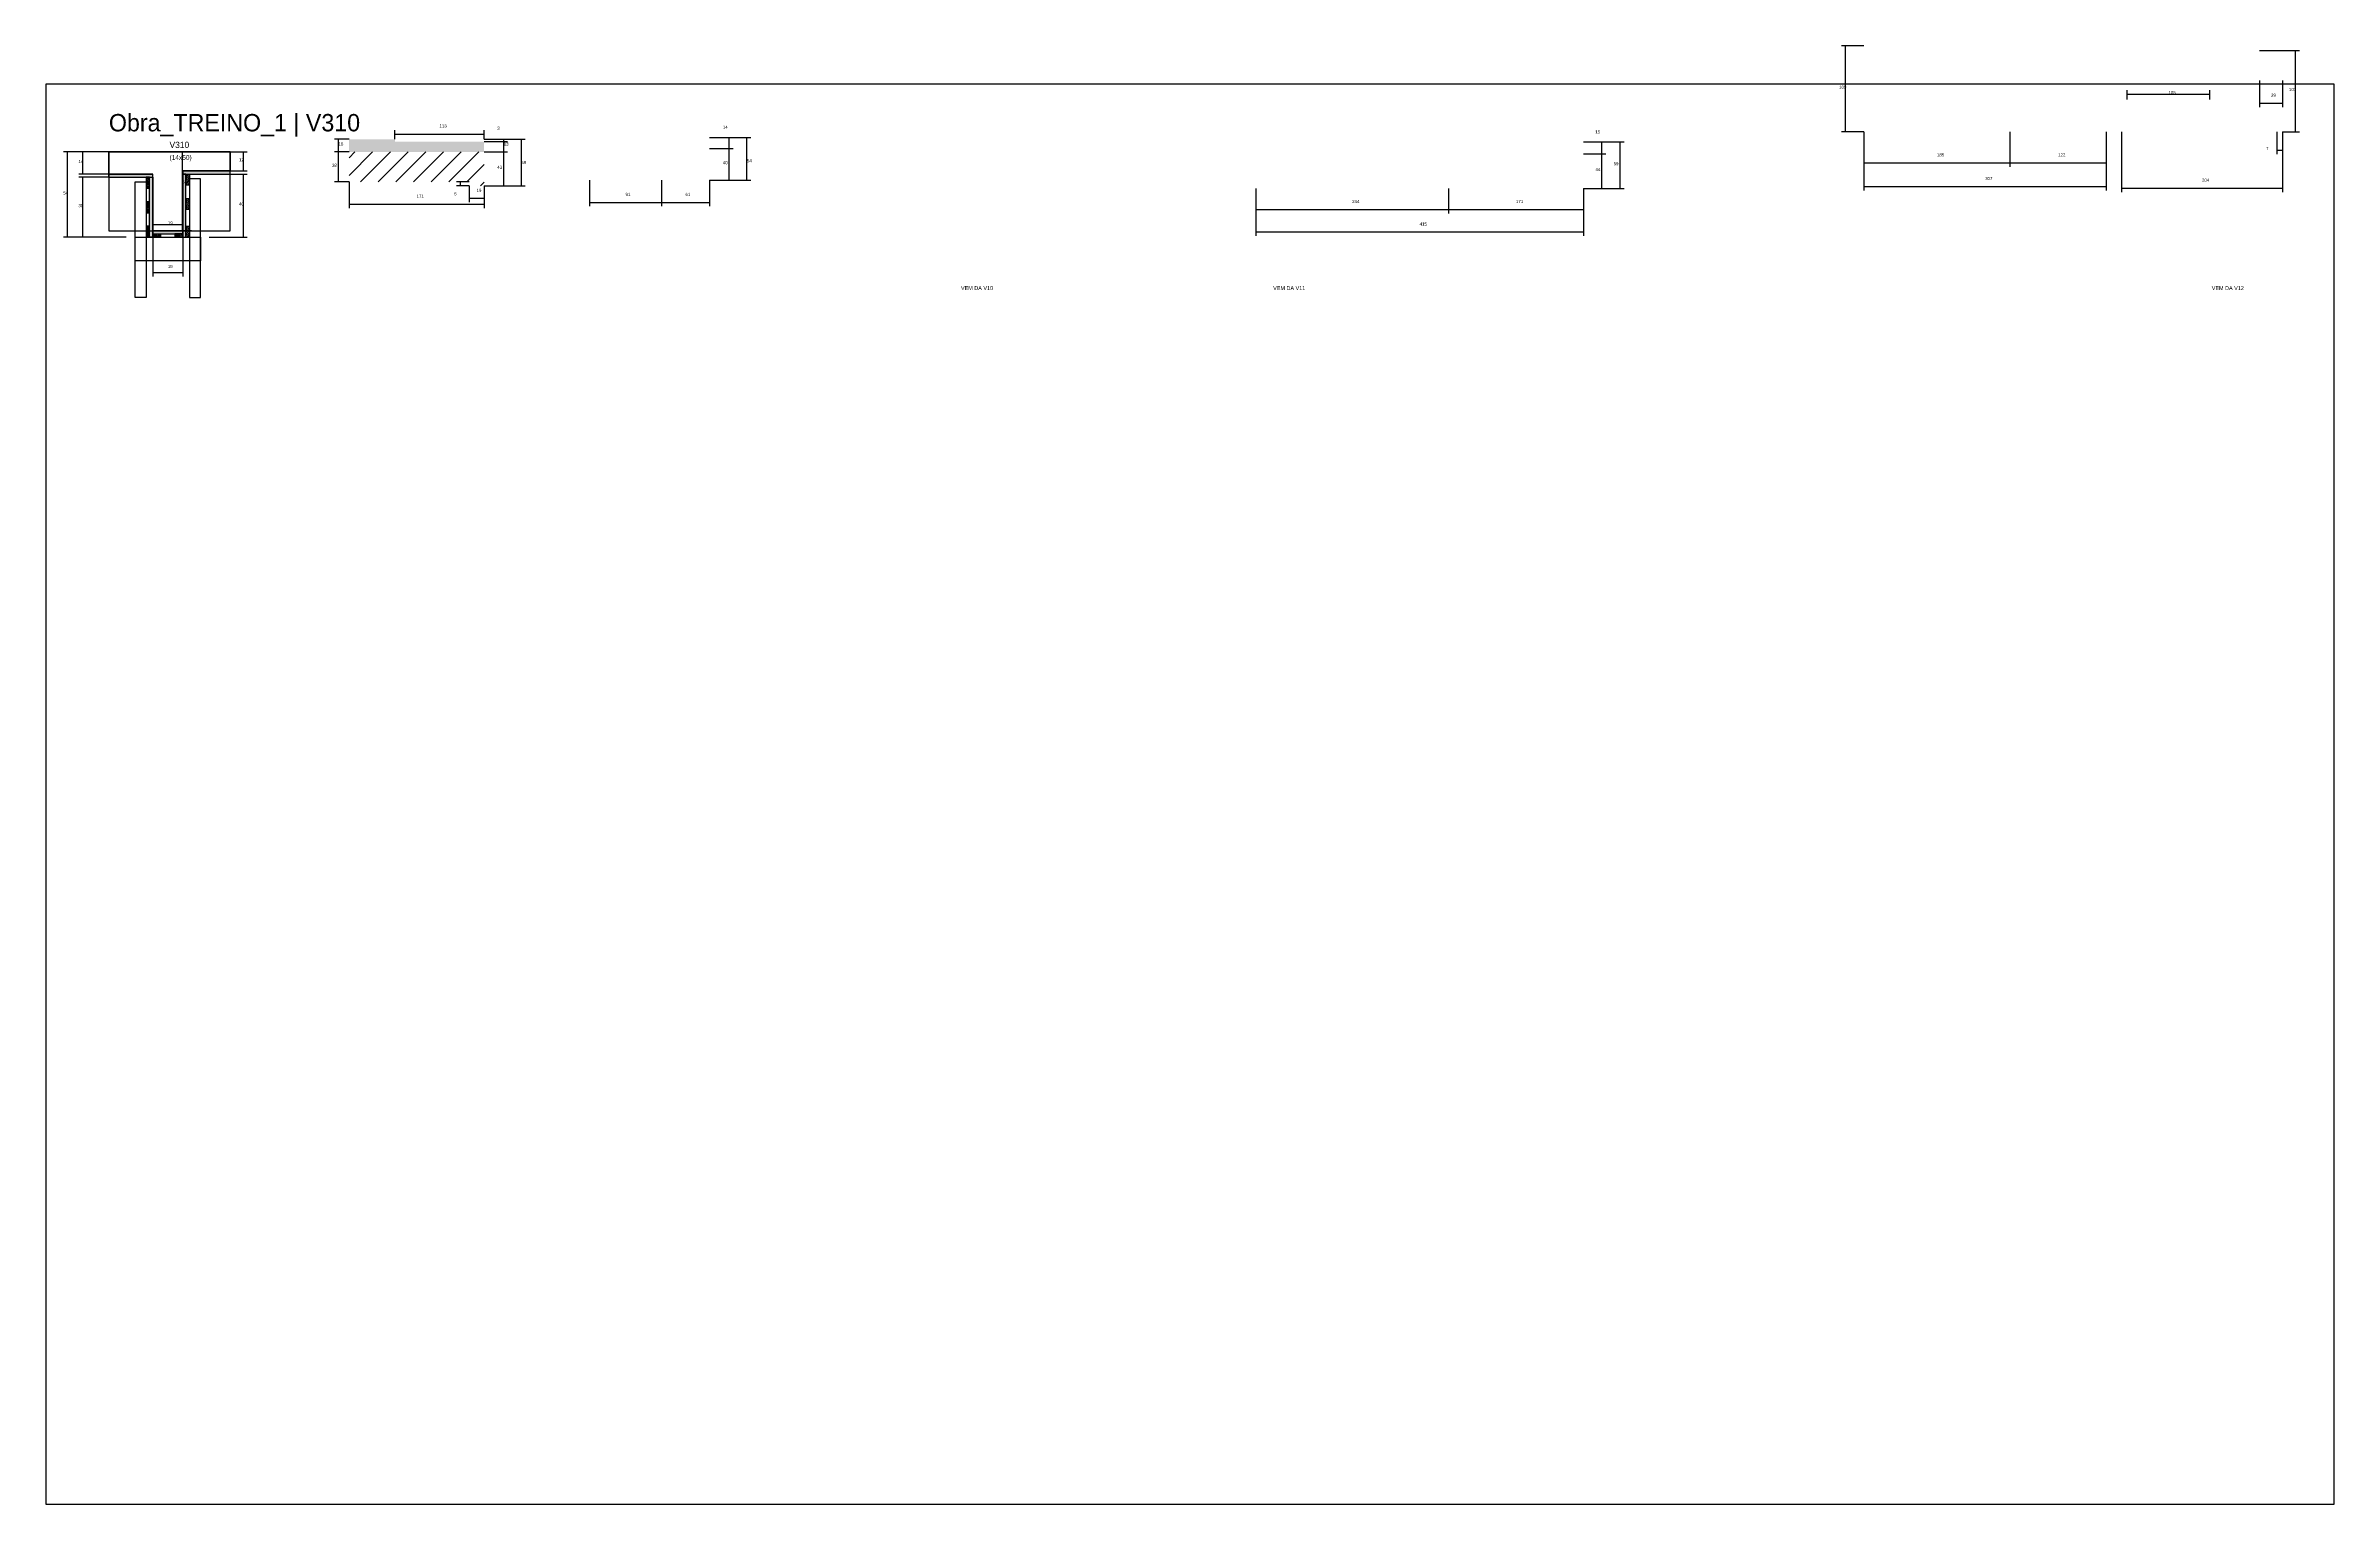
# Model space of a CAD drawing. Header units: metres. Extents: x -41 to 34800, y -36000 to 1848.
# Drawn here: x 31900 to 34800, y 0 to 1848 of the extents above; entities that cross this region are included whole.
import ezdxf

# ---------------------------------------------------------------- set-up
doc = ezdxf.new("R2010")
doc.units = ezdxf.units.M
for name, color, linetype in [('CELL_BORDER', 8, 'Continuous'), ('CONCRETO', 251, 'Continuous'), ('COTA', 4, 'Continuous'), ('Cota Seção (2x)', 4, 'Continuous'), ('Hachura', 253, 'Continuous'), ('LABEL_ID', 3, 'Continuous'), ('Madeira', 126, 'Continuous'), ('Painéis', 200, 'Continuous'), ('REAPROVEITAMENTO', 251, 'Continuous'), ('SARR_3.5x7', 81, 'Continuous'), ('Texto Seção', 7, 'Continuous')]:
    doc.layers.add(name, color=color, linetype=linetype)

msp = doc.modelspace()

# ---------------------------------------------------------------- hatches: boundary and pattern name
at = {"layer": 'COTA'}
h = msp.add_hatch(dxfattribs=at)
h.set_pattern_fill('AR-CONC', scale=0.03)
h.paths.add_polyline_path([(32455.4, 1727), (32342.4, 1727), (32342.4, 1727), (32342.4, 1730), (32342.4, 1730), (32284.4, 1730), (32284.4, 1730), (32284.4, 1714), (32284.4, 1714), (32455.4, 1714), (32455.4, 1714), (32455.4, 1727)])
at = {"layer": 'Hachura'}
h = msp.add_hatch(color=8, dxfattribs=at)
h.dxf.hatch_style = 1
h.paths.add_polyline_path([(32035.6, 1681.9), (32035.6, 1685.9), (32035.6, 1685.9), (31980, 1685.9), (31980, 1685.9), (31980, 1681.9), (31980, 1681.9), (32035.6, 1681.9)])
h = msp.add_hatch(color=8, dxfattribs=at)
h.dxf.hatch_style = 1
h.paths.add_polyline_path([(32031.6, 1683.9), (32035.6, 1683.9), (32035.6, 1683.9), (32035.6, 1605.9), (32035.6, 1605.9), (32031.6, 1605.9), (32031.6, 1605.9), (32031.6, 1683.9)])
h = msp.add_hatch(color=8, dxfattribs=at)
h.dxf.hatch_style = 1
h.paths.add_polyline_path([(32133.6, 1685.9), (32133.6, 1689.9), (32133.6, 1689.9), (32073.6, 1689.9), (32073.6, 1689.9), (32073.6, 1685.9), (32073.6, 1685.9), (32133.6, 1685.9)])
h = msp.add_hatch(color=8, dxfattribs=at)
h.dxf.hatch_style = 1
h.paths.add_polyline_path([(32077.6, 1685.9), (32073.6, 1685.9), (32073.6, 1685.9), (32073.6, 1605.9), (32073.6, 1605.9), (32077.6, 1605.9), (32077.6, 1605.9), (32077.6, 1685.9)])
h = msp.add_hatch(dxfattribs=at)
h.set_pattern_fill('ANSI31', scale=0.5)
h.paths.add_polyline_path([(32082, 1671.9), (32077.6, 1671.9), (32077.6, 1671.9), (32077.6, 1685.9), (32077.6, 1685.9), (32082, 1685.9), (32082, 1685.9), (32082, 1671.9)])
h = msp.add_hatch(dxfattribs=at)
h.set_pattern_fill('ANSI31', scale=0.5)
h.paths.add_polyline_path([(32027.2, 1667.9), (32031.6, 1667.9), (32031.6, 1667.9), (32031.6, 1681.9), (32031.6, 1681.9), (32027.2, 1681.9), (32027.2, 1681.9), (32027.2, 1667.9)])
h = msp.add_hatch(dxfattribs=at)
h.set_pattern_fill('ANSI31', scale=0.5)
h.paths.add_polyline_path([(32082, 1640.9), (32077.6, 1640.9), (32077.6, 1640.9), (32077.6, 1654.9), (32077.6, 1654.9), (32082, 1654.9), (32082, 1654.9), (32082, 1640.9)])
h = msp.add_hatch(dxfattribs=at)
h.set_pattern_fill('ANSI31', scale=0.5)
h.paths.add_polyline_path([(32027.2, 1636.9), (32031.6, 1636.9), (32031.6, 1636.9), (32031.6, 1650.9), (32031.6, 1650.9), (32027.2, 1650.9), (32027.2, 1650.9), (32027.2, 1636.9)])
h = msp.add_hatch(dxfattribs=at)
h.set_pattern_fill('ANSI31', scale=0.5)
h.paths.add_polyline_path([(32027.2, 1605.9), (32031.6, 1605.9), (32031.6, 1605.9), (32031.6, 1619.9), (32031.6, 1619.9), (32027.2, 1619.9), (32027.2, 1619.9), (32027.2, 1605.9)])
h = msp.add_hatch(color=8, dxfattribs=at)
h.dxf.hatch_style = 1
h.paths.add_polyline_path([(32073.6, 1610.3), (32073.6, 1613.9), (32073.6, 1613.9), (32035.6, 1613.9), (32035.6, 1613.9), (32035.6, 1610.3), (32035.6, 1610.3), (32073.6, 1610.3)])
h = msp.add_hatch(dxfattribs=at)
h.set_pattern_fill('ANSI31', scale=0.5)
h.paths.add_polyline_path([(32035.6, 1605.9), (32035.6, 1610.3), (32035.6, 1610.3), (32045.6, 1610.3), (32045.6, 1610.3), (32045.6, 1605.9), (32045.6, 1605.9), (32035.6, 1605.9)])
h = msp.add_hatch(dxfattribs=at)
h.set_pattern_fill('ANSI31', scale=0.5)
h.paths.add_polyline_path([(32073.6, 1605.9), (32073.6, 1610.3), (32073.6, 1610.3), (32063.6, 1610.3), (32063.6, 1610.3), (32063.6, 1605.9), (32063.6, 1605.9), (32073.6, 1605.9)])
h = msp.add_hatch(dxfattribs=at)
h.set_pattern_fill('ANSI31', scale=0.5)
h.paths.add_polyline_path([(32082, 1605.9), (32077.6, 1605.9), (32077.6, 1605.9), (32077.6, 1619.9), (32077.6, 1619.9), (32082, 1619.9), (32082, 1619.9), (32082, 1605.9)])
at = {"layer": 'REAPROVEITAMENTO'}
h = msp.add_hatch(dxfattribs=at)
h.set_pattern_fill('ANSI31', scale=5)
h.paths.add_polyline_path([(32284.4, 1676), (32436.4, 1676), (32436.4, 1676), (32436.4, 1671), (32436.4, 1671), (32455.4, 1671), (32455.4, 1671), (32455.4, 1714), (32455.4, 1714), (32284.4, 1714), (32284.4, 1714), (32284.4, 1676)])

# ---------------------------------------------------------------- linework, layer by layer
at = {"layer": 'CELL_BORDER'}
msp.add_lwpolyline([(31900, 0), (34800, 0), (34800, 1800), (31900, 1800)], close=True, dxfattribs=at)
at = {"layer": 'CONCRETO'}
for points in [[(31980, 1685.9), (31980, 1713.9), (32133.6, 1713.9), (32133.6, 1689.9), (32073.6, 1689.9), (32073.6, 1613.9), (32035.6, 1613.9), (32035.6, 1685.9)], [(31980, 1613.9), (32133.6, 1613.9), (32133.6, 1713.9), (31980, 1713.9)]]:
    msp.add_lwpolyline(points, close=True, dxfattribs=at)
at = {"layer": 'COTA'}
for p, q in [((34204.1, 1848.5), (34175.7, 1848.5)), ((34180.7, 1739.5), (34180.7, 1848.5)), ((34705.4, 1842.5), (34755.8, 1842.5)), ((34750.8, 1739.5), (34750.8, 1842.5)), ((32342.4, 1730), (32342.4, 1741.6)), ((32455.4, 1730), (32455.4, 1741.6)), ((31980, 1713.9), (31922.6, 1713.9)), ((31927.6, 1605.9), (31927.6, 1713.9)), ((31980, 1713.9), (31941.9, 1713.9)), ((31946.9, 1685.9), (31946.9, 1713.9)), ((32133.6, 1713.9), (32155.4, 1713.9)), ((32150.4, 1689.9), (32150.4, 1713.9)), ((32284.4, 1730), (32266, 1730)), ((32284.4, 1714), (32266, 1714)), ((32284.4, 1714), (32266, 1714)), ((32271, 1714), (32271, 1730)), ((32271, 1676), (32271, 1714)), ((32342.4, 1736.6), (32455.4, 1736.6)), ((32455.4, 1730), (32507.7, 1730)), ((32455.4, 1730), (32485.3, 1730)), ((32455.4, 1727), (32485.3, 1727)), ((32455.4, 1727), (32485.3, 1727)), ((32455.4, 1714), (32485.3, 1714)), ((32455.4, 1714), (32485.3, 1714)), ((32480.3, 1727), (32480.3, 1730)), ((32480.3, 1714), (32480.3, 1727)), ((32480.3, 1671), (32480.3, 1714)), ((32502.7, 1671), (32502.7, 1730)), ((32741.2, 1732.3), (32793.5, 1732.3)), ((32741.2, 1732.3), (32771, 1732.3)), ((32741.2, 1718.3), (32771, 1718.3)), ((32741.2, 1718.3), (32771, 1718.3)), ((32766, 1718.3), (32766, 1732.3)), ((32766, 1678.3), (32766, 1718.3)), ((32788.5, 1678.3), (32788.5, 1732.3)), ((33848.5, 1726.6), (33876.9, 1726.6)), ((33848.5, 1726.6), (33900, 1726.6)), ((33848.5, 1711.6), (33876.9, 1711.6)), ((33848.5, 1711.6), (33876.9, 1711.6)), ((33871.9, 1711.6), (33871.9, 1726.6)), ((33871.9, 1667.6), (33871.9, 1711.6)), ((33895, 1667.6), (33895, 1726.6)), ((34204.1, 1739.5), (34175.7, 1739.5)), ((34204.1, 1739.5), (34204.1, 1695.1)), ((34204.1, 1739.5), (34204.1, 1665)), ((34389.1, 1739.5), (34389.1, 1695.1)), ((34389.1, 1739.5), (34389.1, 1695.1)), ((34511.1, 1739.5), (34511.1, 1695.1)), ((34511.1, 1739.5), (34511.1, 1665)), ((34530.4, 1739.5), (34530.4, 1663.1)), ((34727.4, 1739.5), (34727.4, 1711.3)), ((34727.4, 1716.3), (34734.4, 1716.3)), ((34734.4, 1739.5), (34734.4, 1663.1)), ((34734.4, 1739.5), (34755.8, 1739.5)), ((34734.4, 1739.5), (34734.4, 1711.3)), ((31980, 1685.9), (31941.9, 1685.9)), ((32133.6, 1689.9), (32155.4, 1689.9)), ((32133.6, 1685.9), (32155.4, 1685.9)), ((32150.4, 1605.9), (32150.4, 1685.9)), ((34204.1, 1700.1), (34389.1, 1700.1)), ((34389.1, 1700.1), (34511.1, 1700.1)), ((31980, 1681.9), (31941.9, 1681.9)), ((31946.9, 1605.9), (31946.9, 1681.9)), ((32284.4, 1676), (32266, 1676)), ((32284.4, 1676), (32284.4, 1642.7)), ((32436.4, 1676), (32420.7, 1676)), ((32436.4, 1671), (32420.7, 1671)), ((32425.7, 1671), (32425.7, 1676)), ((32436.4, 1671), (32436.4, 1650.2)), ((32436.4, 1655.2), (32455.4, 1655.2)), ((32455.4, 1671), (32455.4, 1642.7)), ((32455.4, 1671), (32485.3, 1671)), ((32455.4, 1671), (32507.7, 1671)), ((32455.4, 1671), (32455.4, 1650.2)), ((32589.2, 1678.3), (32589.2, 1645)), ((32680.2, 1678.3), (32680.2, 1645)), ((32741.2, 1678.3), (32771, 1678.3)), ((32741.2, 1678.3), (32793.5, 1678.3)), ((33433.5, 1667.6), (33433.5, 1636)), ((33433.5, 1667.6), (33433.5, 1607.5)), ((33677.5, 1667.6), (33677.5, 1636)), ((33677.5, 1667.6), (33677.5, 1636)), ((33848.5, 1667.6), (33848.5, 1636)), ((33848.5, 1667.6), (33848.5, 1607.5)), ((33848.5, 1667.6), (33876.9, 1667.6)), ((33848.5, 1667.6), (33900, 1667.6)), ((34204.1, 1670), (34511.1, 1670)), ((34530.4, 1668.1), (34734.4, 1668.1)), ((32284.4, 1647.7), (32455.4, 1647.7)), ((32589.2, 1650), (32680.2, 1650)), ((33433.5, 1641), (33677.5, 1641)), ((33677.5, 1641), (33848.5, 1641)), ((32002, 1605.9), (31922.6, 1605.9)), ((32002, 1605.9), (31941.9, 1605.9)), ((32035.6, 1605.9), (32035.6, 1556.2)), ((32073.6, 1605.9), (32073.6, 1556.2)), ((32107.2, 1605.9), (32155.4, 1605.9)), ((33433.5, 1612.5), (33848.5, 1612.5)), ((32035.6, 1561.2), (32073.6, 1561.2))]:
    msp.add_line(p, q, dxfattribs=at)
at = {"layer": 'Cota Seção (2x)'}
for p, q in [((34705.4, 1804.5), (34705.4, 1770.7)), ((34734.4, 1804.5), (34734.4, 1770.7)), ((34537.4, 1780.6), (34537.4, 1792.1)), ((34537.4, 1787.1), (34642.4, 1787.1)), ((34642.4, 1780.6), (34642.4, 1792.1)), ((34705.4, 1775.7), (34734.4, 1775.7)), ((32084.6, 1713.9), (32068.1, 1713.9)), ((32073.1, 1613.9), (32073.1, 1713.9)), ((32680.2, 1678.3), (32680.2, 1645)), ((32741.2, 1678.3), (32741.2, 1645)), ((32035.6, 1605.9), (32035.6, 1626.9)), ((32073.6, 1605.9), (32073.6, 1626.9)), ((32680.2, 1650), (32741.2, 1650)), ((32035.6, 1621.9), (32073.6, 1621.9)), ((32084.6, 1613.9), (32068.1, 1613.9))]:
    msp.add_line(p, q, dxfattribs=at)
at = {"layer": 'Madeira'}
for points in [[(32082, 1671.9), (32077.6, 1671.9), (32077.6, 1685.9), (32082, 1685.9)], [(32027.2, 1667.9), (32031.6, 1667.9), (32031.6, 1681.9), (32027.2, 1681.9)], [(32082, 1640.9), (32077.6, 1640.9), (32077.6, 1654.9), (32082, 1654.9)], [(32027.2, 1636.9), (32031.6, 1636.9), (32031.6, 1650.9), (32027.2, 1650.9)], [(32027.2, 1605.9), (32031.6, 1605.9), (32031.6, 1619.9), (32027.2, 1619.9)], [(32035.6, 1605.9), (32035.6, 1610.3), (32045.6, 1610.3), (32045.6, 1605.9)], [(32073.6, 1605.9), (32073.6, 1610.3), (32063.6, 1610.3), (32063.6, 1605.9)], [(32082, 1605.9), (32077.6, 1605.9), (32077.6, 1619.9), (32082, 1619.9)]]:
    msp.add_lwpolyline(points, close=True, dxfattribs=at)
at = {"layer": 'Painéis'}
for p, q in [((31980, 1685.9), (32035.6, 1685.9)), ((31980, 1681.9), (31980, 1685.9)), ((32035.6, 1681.9), (32035.6, 1685.9)), ((32073.6, 1689.9), (32133.6, 1689.9)), ((32073.6, 1685.9), (32073.6, 1689.9)), ((32073.6, 1605.9), (32073.6, 1685.9)), ((32133.6, 1685.9), (32133.6, 1689.9)), ((32035.6, 1605.9), (32035.6, 1681.9))]:
    msp.add_line(p, q, dxfattribs=at)
for points in [[(32035.6, 1681.9), (32035.6, 1685.9), (31980, 1685.9), (31980, 1681.9)], [(32133.6, 1685.9), (32133.6, 1689.9), (32073.6, 1689.9), (32073.6, 1685.9)], [(32077.6, 1685.9), (32073.6, 1685.9), (32073.6, 1605.9), (32077.6, 1605.9)], [(32031.6, 1681.9), (32035.6, 1681.9), (32035.6, 1605.9), (32031.6, 1605.9)], [(32073.6, 1610.3), (32073.6, 1613.9), (32035.6, 1613.9), (32035.6, 1610.3)]]:
    msp.add_lwpolyline(points, close=True, dxfattribs=at)
at = {"layer": 'SARR_3.5x7'}
for points in [[(32013.2, 1675.9), (32027.2, 1675.9), (32027.2, 1529.4), (32013.2, 1529.4)], [(32096, 1679.9), (32082, 1679.9), (32082, 1529.4), (32096, 1529.4)], [(32013.2, 1605.9), (32096, 1605.9), (32096, 1575.9), (32013.2, 1575.9)]]:
    msp.add_lwpolyline(points, close=True, dxfattribs=at)

# ---------------------------------------------------------------- texts
at = {"layer": 'COTA'}
for s, p in [('109', (34172.6, 1794)), ('103', (34742.6, 1791)), ('113', (32398.9, 1744.8)), ('3', (32472.1, 1742.1)), ('14', (32758, 1743.4)), ('15', (33863.7, 1737.3)), ('16', (32271, 1722)), ('13', (32480.3, 1722)), ('185', (34296.6, 1708.2)), ('122', (34450.1, 1708.2)), ('7', (34713.6, 1716.3)), ('14', (31941.4, 1699.9)), ('12', (32144.9, 1701.9)), ('38', (32262.7, 1695)), ('43', (32472.1, 1692.5)), ('59', (32502.7, 1698.5)), ('40', (32757.9, 1698.3)), ('54', (32788.5, 1700.8)), ('44', (33863.8, 1689.6)), ('59', (33886.8, 1697.1)), ('307', (34357.6, 1678.2)), ('54', (31922.1, 1659.9)), ('171', (32369.9, 1655.8)), ('5', (32417.6, 1658.9)), ('19', (32445.9, 1663.3)), ('91', (32634.7, 1658.1)), ('244', (33555.5, 1649.1)), ('171', (33763, 1649.1)), ('204', (34632.4, 1676.2)), ('38', (31941.4, 1643.9)), ('40', (32144.9, 1645.9)), ('415', (33641, 1620.6)), ('19', (32054.6, 1566.7))]:
    msp.add_text(s, height=4, dxfattribs=at).set_placement(p)
at = {"layer": 'Cota Seção (2x)'}
for s, p in [('105', (34589.9, 1787.1)), ('29', (34719.9, 1783.8)), ('50', (32073.1, 1673.9)), ('61', (32710.7, 1658.1)), ('19', (32054.6, 1621.9))]:
    msp.add_text(s, height=4, dxfattribs=at).set_placement(p)
at = {"layer": 'LABEL_ID'}
msp.add_text('Obra_TREINO_1 | V310', height=22, dxfattribs=at).set_placement((31980, 1740))
at = {"layer": 'Texto Seção'}
for s, height, p in [('V310', 8, (32056.8, 1718.9)), ('(14x50)', 6, (32056.8, 1703.9)), ('VEM DA V10', 5, (33059.8, 1538.9)), ('VEM DA V11', 5, (33455.4, 1538.9)), ('VEM DA V12', 5, (34644.8, 1538.9))]:
    msp.add_text(s, height=height, dxfattribs=at).set_placement(p)

doc.saveas('drawing.dxf')
